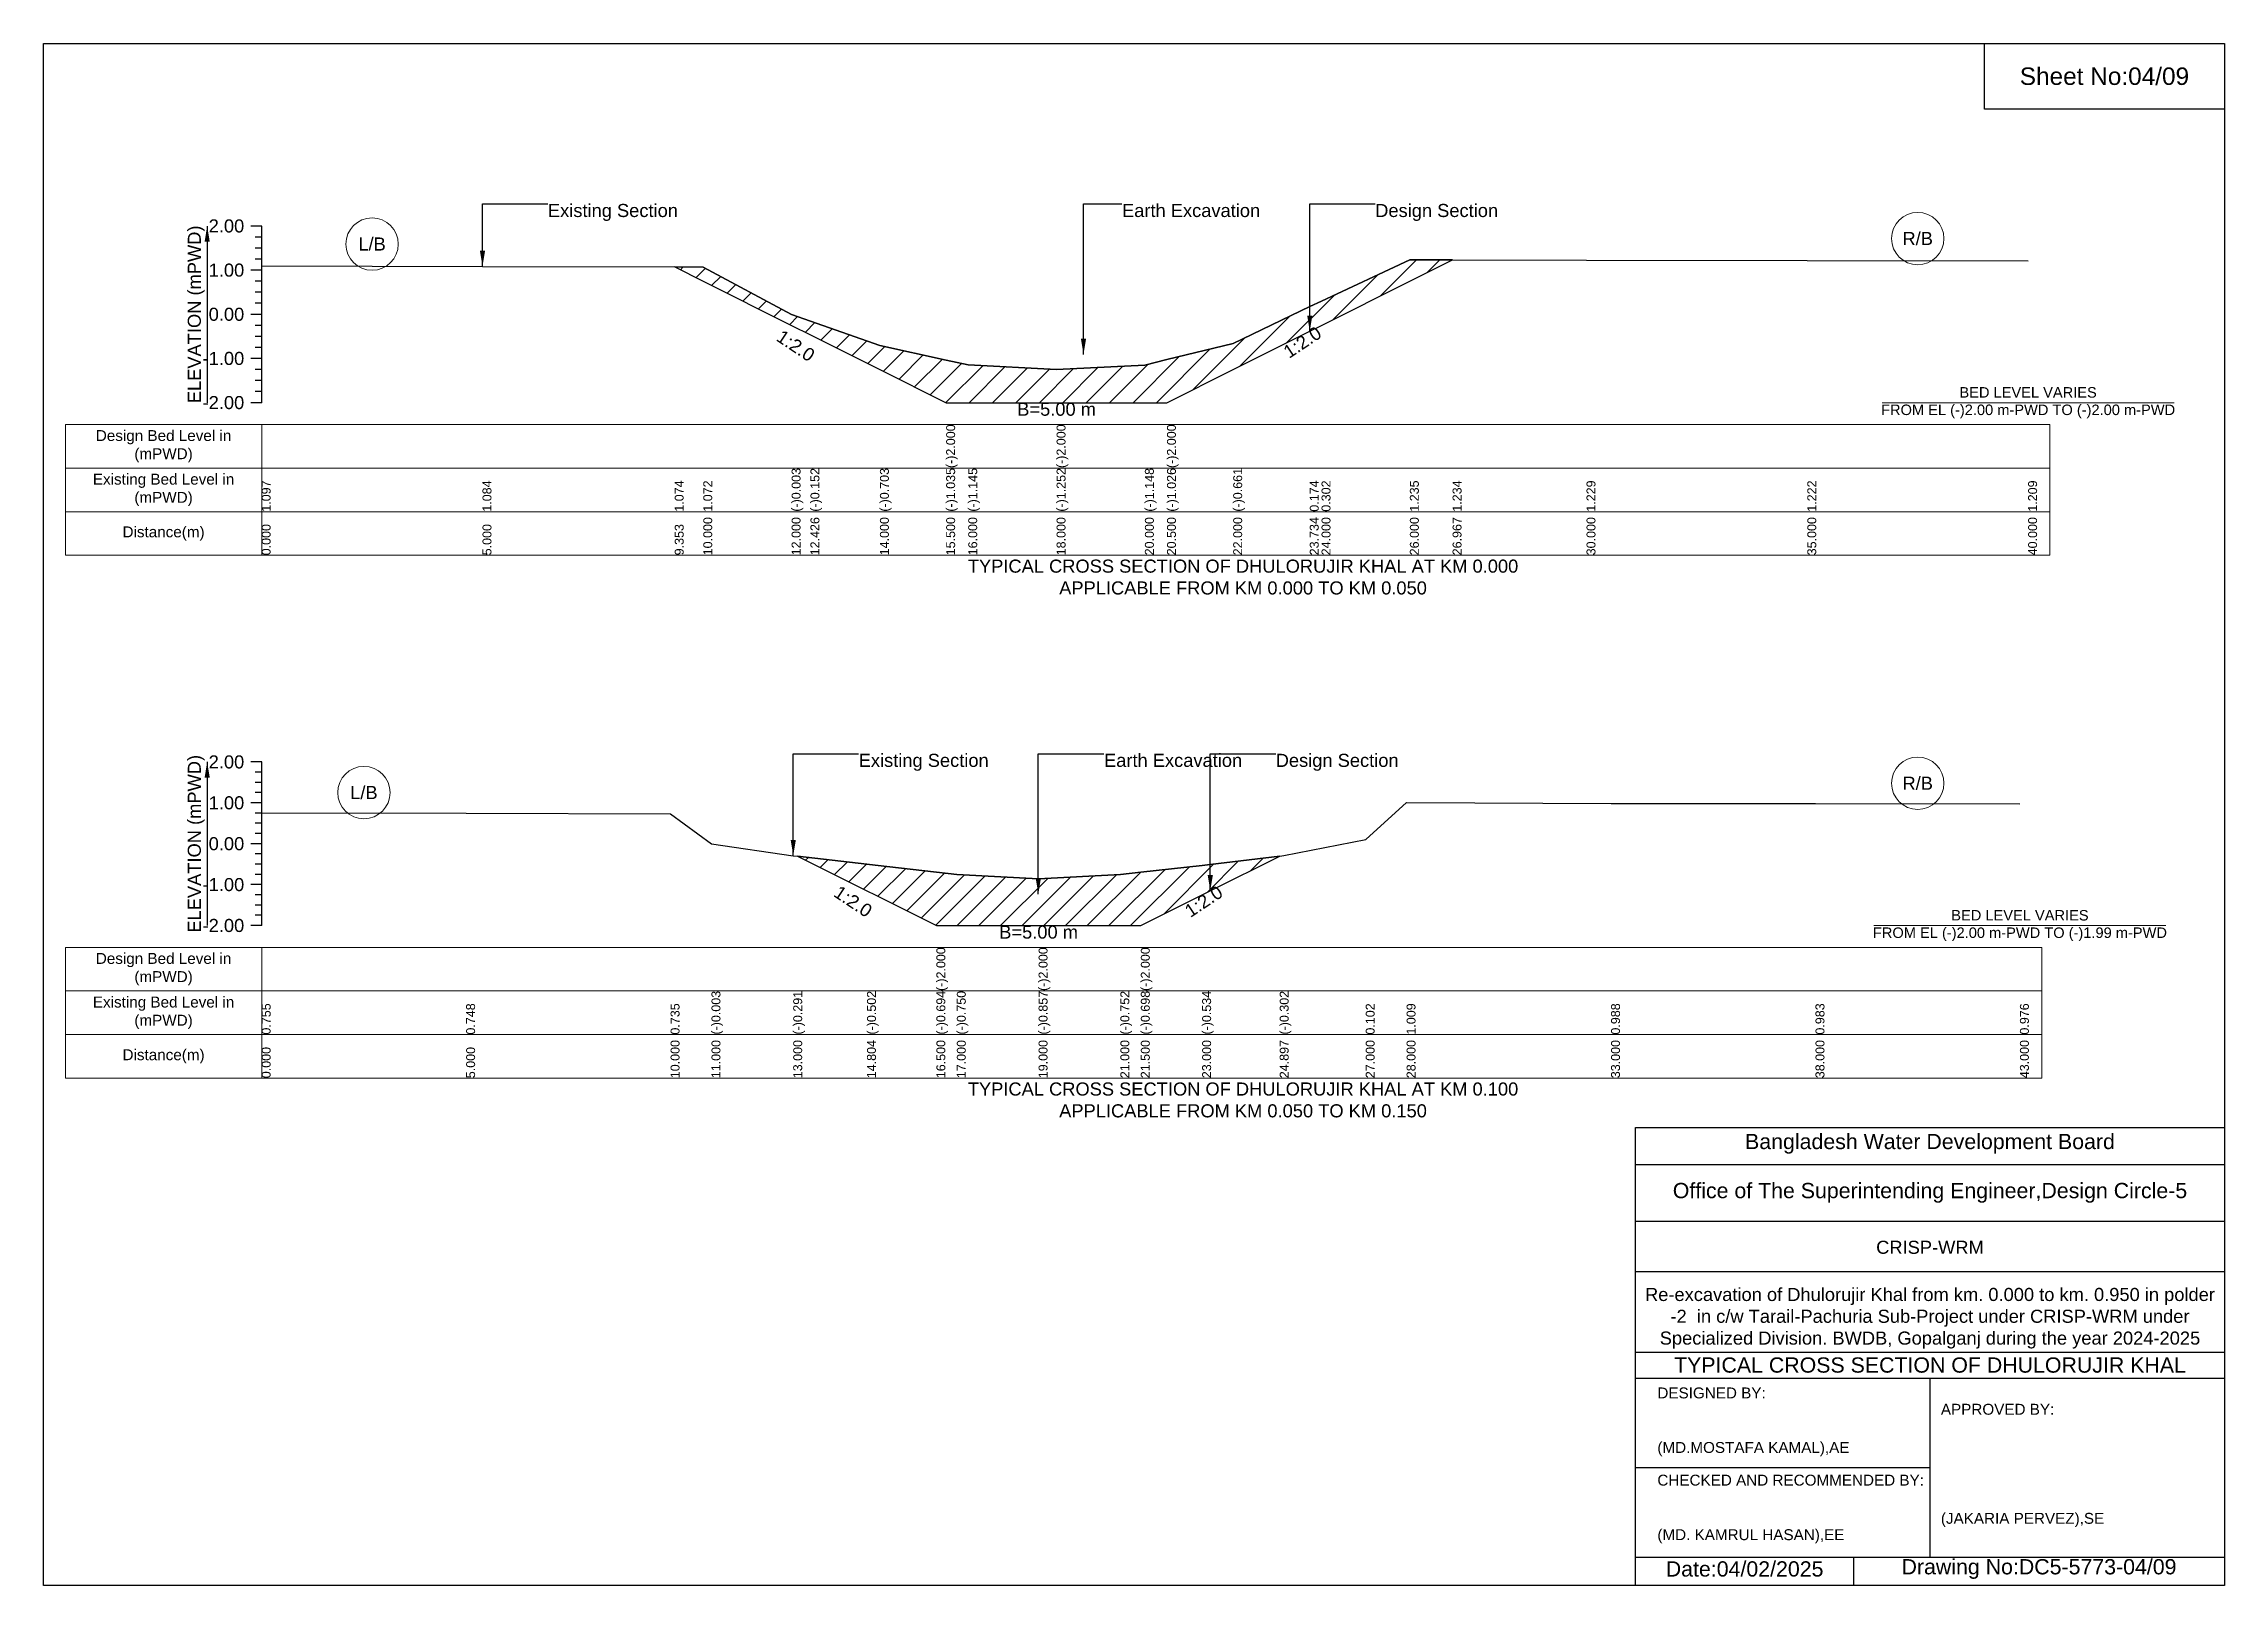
# Model space of a CAD drawing. Header units: inches. Extents: x 91000 to 198000, y -5656 to 7798.
# Drawn here: x 130000 to 138000, y -5656 to 0 of the extents above; entities that cross this region are included whole.
import ezdxf

# ---------------------------------------------------------------- set-up
doc = ezdxf.new("R2010")
doc.units = ezdxf.units.IN
doc.header["$LTSCALE"] = 7
doc.header["$MEASUREMENT"] = 0
for name, color, linetype, lineweight in [('Cross section Data Border', 7, 'Continuous', 9), ('Cross Section Labels', 7, 'Continuous', 9), ('Existing_Bed_Level for Xsection', 7, 'Continuous', 25)]:
    doc.layers.add(name, color=color, linetype=linetype, lineweight=lineweight)
doc.styles.get("Standard").update_dxf_attribs({"font": 'arial.ttf'})
doc.dimstyles.get("Standard").update_dxf_attribs({"dimtxt": 0.18, "dimasz": 0.18, "dimexe": 0.18, "dimexo": 0.0625, "dimgap": 0.09, "dimtad": 0, "dimtih": 1, "dimtoh": 1, "dimdec": 4, "dimzin": 0, "dimdsep": 46, "dimtxsty": 'Standard', "dimcen": 0.09, "dimadec": 0, "dimazin": 0, "dimtfac": 1, "dimtdec": 4, "dimtofl": 0, "dimtmove": 0, "dimatfit": 3, "dimfxl": 1, "dimtolj": 1, "dimtzin": 0, "dimarcsym": 0})

msp = doc.modelspace()

# ---------------------------------------------------------------- texts
at = {"attachment_point": 5}
for s, insert, char_height in [('Sheet No:04/09', (137560, -120), 64), ('Bangladesh Water Development Board', (136920, -4036), 56), ('Office of The Superintending Engineer,Design Circle-5', (136920, -4216), 56)]:
    msp.add_mtext(s, dxfattribs=dict(at, insert=insert, char_height=char_height))
for s, insert, char_height, width, attachment_point in [('CRISP-WRM', (136920, -4416), 48, 2240, 5), ('Re-excavation of Dhulorujir Khal from km. 0.000 to km. 0.950 in polder -2  in c/w Tarail-Pachuria Sub-Project under CRISP-WRM under Specialized Division. BWDB, Gopalganj during the year 2024-2025', (136920, -4676), 48, 2160, 5), ('TYPICAL CROSS SECTION OF DHULORUJIR KHAL', (136920, -4848), 56, 2240, 5), ('DESIGNED BY:^J^J^J(MD.MOSTAFA KAMAL),AE', (135920, -5056), 40, 1120, 4), ('APPROVED BY:^J^J^J^J^J^J(JAKARIA PERVEZ),SE', (136960, -5216), 40, 1120, 4), ('CHECKED AND RECOMMENDED BY:^J^J^J(MD. KAMRUL HASAN),EE', (135920, -5376), 40, 1120, 4), ('Date:04/02/2025', (136240, -5596), 56, 1120, 5), ('Drawing No:DC5-5773-04/09', (137320, -5596), 56, 1760, 5)]:
    msp.add_mtext(s, dxfattribs=dict(insert=insert, char_height=char_height, width=width, attachment_point=attachment_point))
at = {"layer": 'Cross section Data Border', "char_height": 40, "width": 640, "attachment_point": 5}
for s, insert in [('Design Bed Level in (mPWD)', (130440, -1477.2)), ('Existing Bed Level in (mPWD)', (130440, -1637.2)), ('Distance(m)', (130440, -1797.2)), ('Design Bed Level in (mPWD)', (130440, -3395.4)), ('Existing Bed Level in (mPWD)', (130440, -3555.4)), ('Distance(m)', (130440, -3715.4))]:
    msp.add_mtext(s, dxfattribs=dict(at, insert=insert))
at = {"layer": 'Cross Section Labels'}
for s, insert, char_height, attachment_point in [('Existing Section', (131850, -588.2), 48, 1), ('Earth Excavation', (133956, -588.2), 48, 1), ('Design Section', (134884.8, -588.2), 48, 1), ('L/B', (131205, -735.5), 48, 5), ('R/B', (136875, -715.3), 48, 5), ('BED LEVEL VARIES ^JFROM EL (-)2.00 m-PWD TO (-)2.00 m-PWD', (137280, -1317.2), 38.4, 5), ('B=5.00 m', (133716, -1317.2), 48, 2), ('TYPICAL CROSS SECTION OF DHULORUJIR KHAL AT KM 0.000^JAPPLICABLE FROM KM 0.000 TO KM 0.050', (134400, -1957.2), 48, 5), ('Existing Section', (132990, -2605.4), 48, 1), ('Earth Excavation', (133890, -2605.4), 48, 1), ('Design Section', (134519.8, -2605.4), 48, 1), ('R/B', (136875, -2713.5), 48, 5), ('L/B', (131175, -2747.7), 48, 5), ('BED LEVEL VARIES ^JFROM EL (-)2.00 m-PWD TO (-)1.99 m-PWD', (137250, -3235.4), 38.4, 5), ('B=5.00 m', (133650, -3235.4), 48, 2), ('TYPICAL CROSS SECTION OF DHULORUJIR KHAL AT KM 0.100^JAPPLICABLE FROM KM 0.050 TO KM 0.150', (134400, -3875.4), 48, 5)]:
    msp.add_mtext(s, dxfattribs=dict(at, insert=insert, char_height=char_height, attachment_point=attachment_point))
at = {"layer": 'Cross Section Labels', "char_height": 48, "attachment_point": 2}
for insert, rotation in [((134604.3, -1075.5), 33.69007), ((132772.6, -1088.5), 326.30993), ((132983, -3127), 326.30993), ((134242.3, -3126.8), 33.69007)]:
    msp.add_mtext('1:2.0', dxfattribs=dict(at, insert=insert, rotation=rotation))
at = {"layer": 'Existing_Bed_Level for Xsection', "rotation": 90}
for s, insert, char_height, attachment_point in [('ELEVATION (mPWD)', (130560, -993.2), 48, 5), ('(-)2.000', (133311, -1557.2), 32.8, 1), ('(-)2.000', (133716, -1557.2), 32.8, 1), ('(-)2.000', (134121, -1557.2), 32.8, 1), ('(-)0.003', (132744, -1717.2), 32.8, 1), ('(-)0.152', (132813.1, -1717.2), 32.8, 1), ('(-)0.703', (133068, -1717.2), 32.8, 1), ('(-)1.035', (133311, -1717.2), 32.8, 1), ('(-)1.145', (133392, -1717.2), 32.8, 1), ('(-)1.252', (133716, -1717.2), 32.8, 1), ('(-)1.148', (134040, -1717.2), 32.8, 1), ('(-)1.026', (134121, -1717.2), 32.8, 1), ('(-)0.661', (134364, -1717.2), 32.8, 1), ('1.097', (130800, -1717.2), 32.8, 1), ('1.084', (131610, -1717.2), 32.8, 1), ('1.074', (132315.2, -1717.2), 32.8, 1), ('1.072', (132420, -1717.2), 32.8, 1), ('0.174', (134644.8, -1717.2), 32.8, 1), ('0.302', (134688, -1717.2), 32.8, 1), ('1.235', (135012, -1717.2), 32.8, 1), ('1.234', (135168.7, -1717.2), 32.8, 1), ('1.229', (135660, -1717.2), 32.8, 1), ('1.222', (136470, -1717.2), 32.8, 1), ('1.209', (137280, -1717.2), 32.8, 1), ('10.000', (132420, -1877.2), 32.8, 1), ('12.000', (132744, -1877.2), 32.8, 1), ('12.426', (132813.1, -1877.2), 32.8, 1), ('14.000', (133068, -1877.2), 32.8, 1), ('15.500', (133311, -1877.2), 32.8, 1), ('16.000', (133392, -1877.2), 32.8, 1), ('18.000', (133716, -1877.2), 32.8, 1), ('20.000', (134040, -1877.2), 32.8, 1), ('20.500', (134121, -1877.2), 32.8, 1), ('22.000', (134364, -1877.2), 32.8, 1), ('23.734', (134644.8, -1877.2), 32.8, 1), ('24.000', (134688, -1877.2), 32.8, 1), ('26.000', (135012, -1877.2), 32.8, 1), ('26.967', (135168.7, -1877.2), 32.8, 1), ('30.000', (135660, -1877.2), 32.8, 1), ('35.000', (136470, -1877.2), 32.8, 1), ('40.000', (137280, -1877.2), 32.8, 1), ('0.000', (130800, -1877.2), 32.8, 1), ('5.000', (131610, -1877.2), 32.8, 1), ('9.353', (132315.2, -1877.2), 32.8, 1), ('ELEVATION (mPWD)', (130560, -2935.4), 48, 5), ('(-)2.000', (133275, -3475.4), 32.8, 1), ('(-)2.000', (133650, -3475.4), 32.8, 1), ('(-)2.000', (134025, -3475.4), 32.8, 1), ('(-)0.003', (132450, -3635.4), 32.8, 1), ('(-)0.291', (132750, -3635.4), 32.8, 1), ('(-)0.502', (133020.5, -3635.4), 32.8, 1), ('(-)0.694', (133275, -3635.4), 32.8, 1), ('(-)0.750', (133350, -3635.4), 32.8, 1), ('(-)0.857', (133650, -3635.4), 32.8, 1), ('(-)0.752', (133950, -3635.4), 32.8, 1), ('(-)0.698', (134025, -3635.4), 32.8, 1), ('(-)0.534', (134250, -3635.4), 32.8, 1), ('(-)0.302', (134534.5, -3635.4), 32.8, 1), ('0.755', (130800, -3635.4), 32.8, 1), ('0.748', (131550, -3635.4), 32.8, 1), ('0.735', (132300, -3635.4), 32.8, 1), ('0.102', (134850, -3635.4), 32.8, 1), ('1.009', (135000, -3635.4), 32.8, 1), ('0.988', (135750, -3635.4), 32.8, 1), ('0.983', (136500, -3635.4), 32.8, 1), ('0.976', (137250, -3635.4), 32.8, 1), ('10.000', (132300, -3795.4), 32.8, 1), ('11.000', (132450, -3795.4), 32.8, 1), ('13.000', (132750, -3795.4), 32.8, 1), ('14.804', (133020.5, -3795.4), 32.8, 1), ('16.500', (133275, -3795.4), 32.8, 1), ('17.000', (133350, -3795.4), 32.8, 1), ('19.000', (133650, -3795.4), 32.8, 1), ('21.000', (133950, -3795.4), 32.8, 1), ('21.500', (134025, -3795.4), 32.8, 1), ('23.000', (134250, -3795.4), 32.8, 1), ('24.897', (134534.5, -3795.4), 32.8, 1), ('27.000', (134850, -3795.4), 32.8, 1), ('28.000', (135000, -3795.4), 32.8, 1), ('33.000', (135750, -3795.4), 32.8, 1), ('38.000', (136500, -3795.4), 32.8, 1), ('43.000', (137250, -3795.4), 32.8, 1), ('0.000', (130800, -3795.4), 32.8, 1), ('5.000', (131550, -3795.4), 32.8, 1)]:
    msp.add_mtext(s, dxfattribs=dict(at, insert=insert, char_height=char_height, attachment_point=attachment_point))
at = {"layer": 'Existing_Bed_Level for Xsection', "char_height": 48, "attachment_point": 6}
for s, insert in [('2.00', (130736, -669.2)), ('1.00', (130736, -831.2)), ('0.00', (130736, -993.2)), ('-1.00', (130736, -1155.2)), ('-2.00', (130736, -1317.2)), ('2.00', (130736, -2635.4)), ('1.00', (130736, -2785.4)), ('0.00', (130736, -2935.4)), ('-1.00', (130736, -3085.4)), ('-2.00', (130736, -3235.4))]:
    msp.add_mtext(s, dxfattribs=dict(at, insert=insert))

# ---------------------------------------------------------------- hatches: boundary and pattern name
at = {"layer": 'Existing_Bed_Level for Xsection'}
h = msp.add_hatch(dxfattribs=at)
h.set_pattern_fill('ANSI31', color=256, scale=486, style=0)
h.paths.add_polyline_path([(132315.2, -819.3), (132420, -871.7), (132744, -1033.7), (132813.1, -1068.2), (133068, -1195.7), (133311, -1317.2), (133392, -1317.2), (133716, -1317.2), (134040, -1317.2), (134121, -1317.2), (134364, -1195.7), (134644.8, -1055.3), (134688, -1033.7), (135012, -871.7), (135168.7, -793.3), (135012, -793.1), (134688, -944.3), (134644.8, -965), (134364, -1100.3), (134121, -1159.4), (134040, -1179.2), (133716, -1196), (133392, -1178.7), (133311, -1160.8), (133068, -1107.1), (132813.1, -1017.8), (132744, -993.7), (132420, -819.5)])
h = msp.add_hatch(dxfattribs=at)
h.set_pattern_fill('ANSI31', color=256, scale=450, style=0)
h.paths.add_polyline_path([(132766.1, -2981), (133020.5, -3108.2), (133050, -3122.9), (133275, -3235.4), (133350, -3235.4), (133650, -3235.4), (133950, -3235.4), (134025, -3235.4), (134250, -3122.9), (134279.8, -3108.1), (134534.5, -2980.7), (134279.8, -3011.9), (134250, -3015.6), (134025, -3040.1), (133950, -3048.2), (133650, -3064), (133350, -3047.9), (133275, -3039.5), (133050, -3014.2), (133020.5, -3010.8)])

# ---------------------------------------------------------------- linework, layer by layer
for points in [[(130000, 0), (138000, 0), (138000, -5656), (130000, -5656)], [(137120, 0), (138000, 0), (138000, -240), (137120, -240)]]:
    msp.add_lwpolyline(points, close=True)
for points in [[(135840, -5656), (135840, -3976), (138000, -3976)], [(135840, -4112), (138000, -4112)], [(135840, -4320), (138000, -4320)], [(135840, -4504), (138000, -4504)], [(135840, -4800), (138000, -4800)], [(135840, -4896), (138000, -4896)], [(136920, -4896), (136920, -5552)], [(135840, -5224), (136920, -5224)], [(135840, -5552), (138000, -5552)], [(136640, -5552), (136640, -5656)]]:
    msp.add_lwpolyline(points)
at = {"layer": 'Cross section Data Border'}
for points in [[(130080, -1397.2), (137360, -1397.2), (137360, -1877.2), (130080, -1877.2)], [(130080, -3315.4), (137330, -3315.4), (137330, -3795.4), (130080, -3795.4)]]:
    msp.add_lwpolyline(points, close=True, dxfattribs=at)
for points in [[(130800, -1397.2), (130800, -1877.2)], [(130080, -1557.2), (137360, -1557.2)], [(130080, -1717.2), (137360, -1717.2)], [(130800, -3315.4), (130800, -3795.4)], [(130080, -3475.4), (137330, -3475.4)], [(130080, -3635.4), (137330, -3635.4)]]:
    msp.add_lwpolyline(points, dxfattribs=at)
at = {"layer": 'Cross Section Labels'}
for points in [[(136744.2, -1317.2), (137815.8, -1317.2)], [(136714.2, -3235.4), (137785.8, -3235.4)]]:
    msp.add_lwpolyline(points, dxfattribs=at)
for centre in [(131205, -735.5), (136875, -715.3), (136875, -2713.5), (131175, -2747.7)]:
    msp.add_circle(centre, 96, dxfattribs=at)
at = {"layer": 'Existing_Bed_Level for Xsection'}
for points in [[(130800, -669.2), (130760, -669.2)], [(130800, -709.7), (130776, -709.7)], [(130800, -1317.2), (130800, -1155.2), (130800, -993.2), (130800, -831.2), (130800, -669.2)], [(130800, -750.2), (130776, -750.2)], [(130800, -790.7), (130776, -790.7)], [(130800, -815.5), (131610, -817.6), (132315.2, -819.3), (132420, -819.5), (132744, -993.7), (132813.1, -1017.8), (133068, -1107.1), (133311, -1160.8), (133311, -1160.8), (133392, -1178.7), (133716, -1196), (133716, -1196), (134040, -1179.2), (134121, -1159.4), (134121, -1159.4), (134364, -1100.3), (134644.8, -965), (134688, -944.3), (135012, -793.1), (135168.7, -793.3), (135660, -794.1), (136470, -795.2), (137280, -797.3)], [(130800, -831.2), (130760, -831.2)], [(130800, -871.7), (130776, -871.7)], [(130800, -912.2), (130776, -912.2)], [(130800, -952.7), (130776, -952.7)], [(130800, -993.2), (130760, -993.2)], [(130800, -1033.7), (130776, -1033.7)], [(130800, -1074.2), (130776, -1074.2)], [(130800, -1114.7), (130776, -1114.7)], [(130800, -1155.2), (130760, -1155.2)], [(130800, -1195.7), (130776, -1195.7)], [(130800, -1236.2), (130776, -1236.2)], [(130800, -1276.7), (130776, -1276.7)], [(130800, -1317.2), (130760, -1317.2)], [(130800, -2635.4), (130760, -2635.4)], [(130800, -3235.4), (130800, -3085.4), (130800, -2935.4), (130800, -2785.4), (130800, -2635.4)], [(130800, -2672.9), (130776, -2672.9)], [(130800, -2710.4), (130776, -2710.4)], [(130800, -2785.4), (130760, -2785.4)], [(130800, -2747.9), (130776, -2747.9)], [(130800, -2822.2), (131550, -2823.2), (132300, -2825.2), (132450, -2935.9), (132750, -2979.1), (132766.1, -2981), (133020.5, -3010.8), (133050, -3014.2), (133275, -3039.5), (133275, -3039.5), (133350, -3047.9), (133650, -3064), (133650, -3064), (133950, -3048.2), (134025, -3040.1), (134025, -3040.1), (134250, -3015.6), (134279.8, -3011.9), (134534.5, -2980.7), (134550, -2978.8), (134850, -2920.2), (135000, -2784.1), (135750, -2787.2), (136500, -2788), (137250, -2789.1)], [(130800, -2822.9), (130776, -2822.9)], [(130800, -2860.4), (130776, -2860.4)], [(130800, -2935.4), (130760, -2935.4)], [(130800, -2897.9), (130776, -2897.9)], [(130800, -2972.9), (130776, -2972.9)], [(130800, -3010.4), (130776, -3010.4)], [(130800, -3085.4), (130760, -3085.4)], [(130800, -3047.9), (130776, -3047.9)], [(130800, -3122.9), (130776, -3122.9)], [(130800, -3160.4), (130776, -3160.4)], [(130800, -3197.9), (130776, -3197.9)], [(130800, -3235.4), (130760, -3235.4)]]:
    msp.add_lwpolyline(points, dxfattribs=at)
for points in [[(132315.2, -819.3), (132420, -871.7), (132744, -1033.7), (132813.1, -1068.2), (133068, -1195.7), (133311, -1317.2), (133311, -1317.2), (133392, -1317.2), (133716, -1317.2), (133716, -1317.2), (134040, -1317.2), (134121, -1317.2), (134121, -1317.2), (134364, -1195.7), (134644.8, -1055.3), (134688, -1033.7), (135012, -871.7), (135168.7, -793.3), (135012, -793.1), (134688, -944.3), (134644.8, -965), (134364, -1100.3), (134121, -1159.4), (134121, -1159.4), (134040, -1179.2), (133716, -1196), (133716, -1196), (133392, -1178.7), (133311, -1160.8), (133311, -1160.8), (133068, -1107.1), (132813.1, -1017.8), (132744, -993.7), (132420, -819.5)], [(132766.1, -2981), (133020.5, -3108.2), (133050, -3122.9), (133275, -3235.4), (133275, -3235.4), (133350, -3235.4), (133650, -3235.4), (133650, -3235.4), (133950, -3235.4), (134025, -3235.4), (134025, -3235.4), (134250, -3122.9), (134279.8, -3108.1), (134534.5, -2980.7), (134534.5, -2980.7), (134534.5, -2980.7), (134279.8, -3011.9), (134250, -3015.6), (134025, -3040.1), (134025, -3040.1), (133950, -3048.2), (133650, -3064), (133650, -3064), (133350, -3047.9), (133275, -3039.5), (133275, -3039.5), (133050, -3014.2), (133020.5, -3010.8)]]:
    msp.add_lwpolyline(points, close=True, dxfattribs=at)

msp.set_redraw_order([(e.dxf.handle, doc.entitydb.next_handle()) for e in msp.query("TEXT MTEXT ATTDEF DIMENSION ARC_DIMENSION")])  # texts and dimensions are drawn at this point

# ---------------------------------------------------------------- leaders
at = {"layer": 'Cross Section Labels', "annotation_type": 0, "has_hookline": 1, "hookline_direction": 0}
for points, text_width in [([(131610, -817.6), (131610, -588.2), (131849.9, -588.2)], 467.2), ([(133814.7, -1140.3), (133814.7, -588.2), (133955.9, -588.2)], 497), ([(134644.8, -1055.3), (134644.8, -588.2), (134884.7, -588.2)], 441.2), ([(132750, -2979.1), (132750, -2605.4), (132989.9, -2605.4)], 467.2), ([(133649, -3119.8), (133649, -2605.4), (133889.9, -2605.4)], 497), ([(134279.8, -3108.1), (134279.8, -2605.4), (134519.7, -2605.4)], 441.2)]:
    msp.add_leader(points, dimstyle='Standard', override={"dimasz": 57.6}, dxfattribs=dict(at, text_width=text_width))
at = {"layer": 'Existing_Bed_Level for Xsection'}
for points in [[(130600, -669.2), (130600, -1317.2)], [(130600, -2635.4), (130600, -3235.4)]]:
    msp.add_leader(points, dimstyle='Standard', override={"dimasz": 57.6}, dxfattribs=at)

doc.saveas('drawing.dxf')
